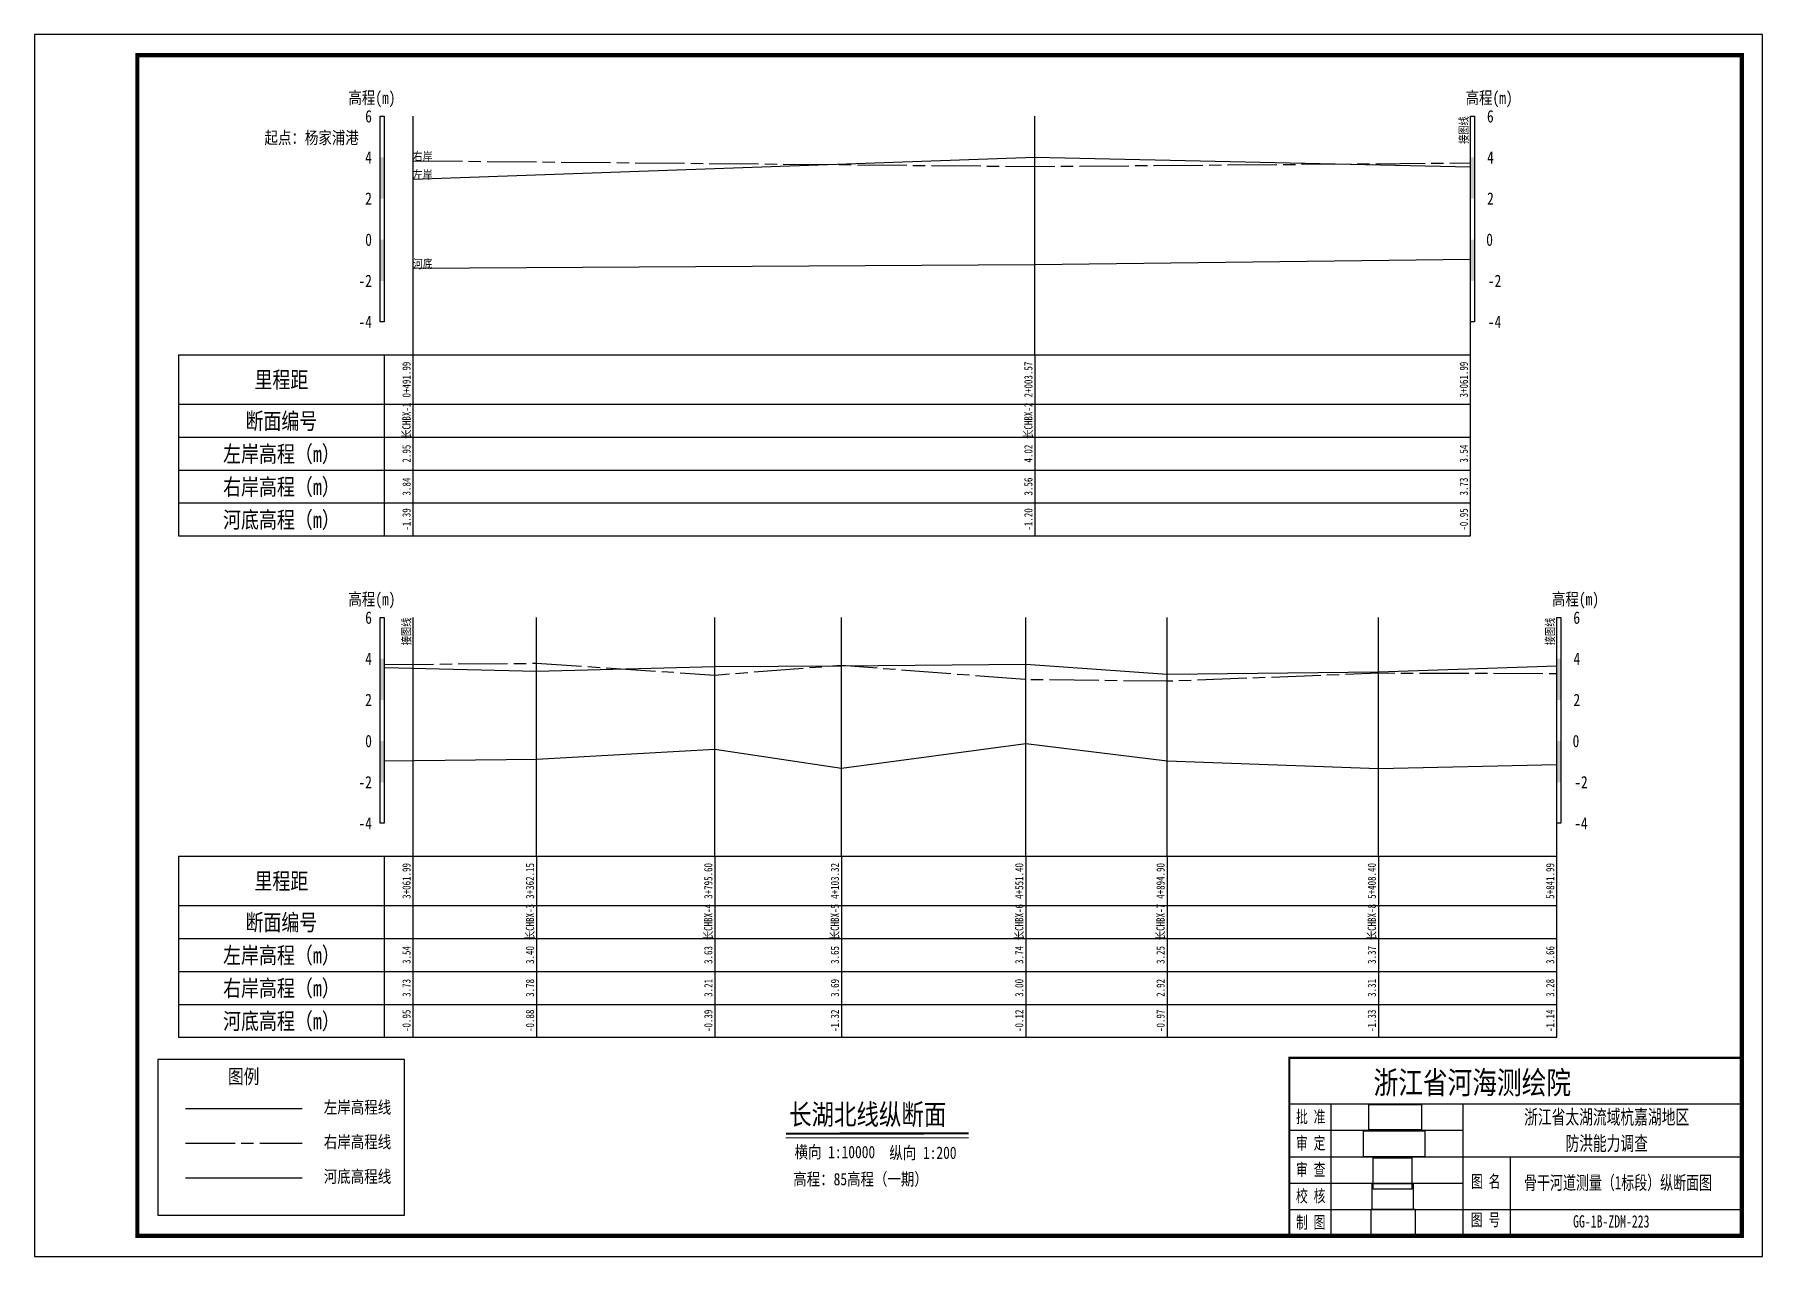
# Model space of a CAD drawing. Extents: x 529382 to 535292, y 3419700 to 3423811.
# Drawn here: x 533465.2 to 533885.2, y 3419700 to 3419997 of the extents above; entities that cross this region are included whole.
import ezdxf
from ezdxf.enums import TextEntityAlignment as Align

# ---------------------------------------------------------------- set-up
doc = ezdxf.new("R2010")
doc.units = 0
doc.header["$LTSCALE"] = 0.5
doc.linetypes.add('ACAD_ISO08W100', pattern=[36, 24, -3, 6, -3])
doc.layers.get('0').update_dxf_attribs({"linetype": 'CONTINUOUS'})
for name, color, linetype, lineweight in [('00右岸断面线', 5, 'ACAD_ISO08W100', 30), ('00左岸断面线', 6, 'CONTINUOUS', 30), ('00河底高程', 2, 'CONTINUOUS', 30), ('xxxx', 6, 'CONTINUOUS', 30)]:
    doc.layers.add(name, color=color, linetype=linetype, lineweight=lineweight)
for name, color, linetype in [('tab', 9, 'CONTINUOUS'), ('TEXT', 7, 'CONTINUOUS'), ('zdm1', 2, 'CONTINUOUS'), ('zh', 9, 'CONTINUOUS'), ('图框', 7, 'CONTINUOUS'), ('标注', 7, 'CONTINUOUS'), ('纵断面曲线名称', 7, 'CONTINUOUS'), ('高程标尺', 3, 'CONTINUOUS')]:
    doc.layers.add(name, color=color, linetype=linetype)
doc.styles.add('HZ', font='fangsong_GB2312.ttf', dxfattribs={"width": 0.8})
doc.styles.add('tk2', font='fangsong_GB2312.ttf', dxfattribs={"width": 0.8})
picture_1 = doc.add_image_def('image1.tif', size_in_pixel=(413, 175))
picture_2 = doc.add_image_def('image2.tif', size_in_pixel=(364, 223))
picture_3 = doc.add_image_def('image3.tif', size_in_pixel=(379, 181))
picture_4 = doc.add_image_def('image4.tif', size_in_pixel=(244, 153))
picture_5 = doc.add_image_def('image5.tif', size_in_pixel=(332, 273))

msp = doc.modelspace()

# ---------------------------------------------------------------- texts
at = {"layer": 'tab', "color": 3, "style": 'HZ', "width": 0.8}
for s, p in [('0+491.99', (533557.23, 3419913.12)), ('2+003.57', (533708.39, 3419913.12)), ('3+061.99', (533814.23, 3419913.12)), ('长CHBX-1', (533557.23, 3419903.12)), ('长CHBX-2', (533708.39, 3419903.12)), ('2.95', (533557.23, 3419895.12)), ('4.02', (533708.39, 3419895.12)), ('3.54', (533814.23, 3419895.12)), ('3.84', (533557.23, 3419887.12)), ('3.56', (533708.39, 3419887.12)), ('3.73', (533814.23, 3419887.12)), ('-1.39', (533557.23, 3419879.12)), ('-1.20', (533708.39, 3419879.12)), ('-0.95', (533814.23, 3419879.12)), ('3+061.99', (533557.23, 3419791.26)), ('3+362.15', (533587.25, 3419791.26)), ('3+795.60', (533630.59, 3419791.26)), ('4+103.32', (533661.36, 3419791.26)), ('4+551.40', (533706.17, 3419791.26)), ('4+894.90', (533740.52, 3419791.26)), ('5+408.40', (533791.87, 3419791.26)), ('5+841.99', (533835.23, 3419791.26)), ('长CHBX-3', (533587.25, 3419781.26)), ('长CHBX-4', (533630.59, 3419781.26)), ('长CHBX-5', (533661.36, 3419781.26)), ('长CHBX-6', (533706.17, 3419781.26)), ('长CHBX-7', (533740.52, 3419781.26)), ('长CHBX-8', (533791.87, 3419781.26)), ('3.54', (533557.23, 3419773.26)), ('3.40', (533587.25, 3419773.26)), ('3.63', (533630.59, 3419773.26)), ('3.65', (533661.36, 3419773.26)), ('3.74', (533706.17, 3419773.26)), ('3.25', (533740.52, 3419773.26)), ('3.37', (533791.87, 3419773.26)), ('3.66', (533835.23, 3419773.26)), ('3.73', (533557.23, 3419765.26)), ('3.78', (533587.25, 3419765.26)), ('3.21', (533630.59, 3419765.26)), ('3.69', (533661.36, 3419765.26)), ('3.00', (533706.17, 3419765.26)), ('2.92', (533740.52, 3419765.26)), ('3.31', (533791.87, 3419765.26)), ('3.28', (533835.23, 3419765.26)), ('-0.95', (533557.23, 3419757.26)), ('-0.88', (533587.25, 3419757.26)), ('-0.39', (533630.59, 3419757.26)), ('-1.32', (533661.36, 3419757.26)), ('-0.12', (533706.17, 3419757.26)), ('-0.97', (533740.52, 3419757.26)), ('-1.33', (533791.87, 3419757.26)), ('-1.14', (533835.23, 3419757.26))]:
    msp.add_text(s, height=2, rotation=90, dxfattribs=at).set_placement(p, align=Align.BOTTOM_CENTER)
for s, p in [('里程距', (533525.23, 3419913.12)), ('断面编号', (533525.23, 3419903.12)), ('左岸高程（m）', (533525.23, 3419895.12)), ('右岸高程（m）', (533525.23, 3419887.12)), ('河底高程（m）', (533525.23, 3419879.12)), ('里程距', (533525.23, 3419791.26)), ('断面编号', (533525.23, 3419781.26)), ('左岸高程（m）', (533525.23, 3419773.26)), ('右岸高程（m）', (533525.23, 3419765.26)), ('河底高程（m）', (533525.23, 3419757.26))]:
    msp.add_text(s, height=3.999, dxfattribs=at).set_placement(p, align=Align.MIDDLE)
at = {"layer": 'zh', "color": 3, "style": 'HZ', "width": 0.8}
for p in [(533814.23, 3419977.12), (533557.23, 3419855.26), (533835.23, 3419855.26)]:
    msp.add_text('接图线', height=2, rotation=90, dxfattribs=at).set_placement(p, align=Align.BOTTOM_RIGHT)
at = {"layer": '图框', "color": 0, "style": 'HZ', "width": 0.8}
msp.add_text('长湖北线纵断面', height=5, dxfattribs=at).set_placement((533667.75, 3419734.58), align=Align.MIDDLE)
for s, p in [('横向 1:10000', (533649.95, 3419723.87)), ('纵向 1:200', (533673, 3419723.69)), ('高程：85高程（一期）', (533649.64, 3419717.28))]:
    msp.add_text(s, height=3, dxfattribs=at).set_placement(p)
at = {"layer": '标注', "linetype": 'Continuous', "style": 'HZ', "width": 0.8}
msp.add_text('起点：杨家浦港 ', height=3, dxfattribs=at).set_placement((533533.4, 3419971.96), align=Align.MIDDLE)
at = {"layer": '纵断面曲线名称', "color": 3, "style": 'HZ', "width": 0.8}
msp.add_text('右岸', height=2.1, dxfattribs=at).set_placement((533557.23, 3419966.32))
at = {"layer": '纵断面曲线名称', "color": 2, "style": 'HZ', "width": 0.8}
msp.add_text('左岸', height=2.1, dxfattribs=at).set_placement((533557.23, 3419961.87))
at = {"layer": '纵断面曲线名称', "color": 4, "style": 'HZ', "width": 0.8}
msp.add_text('河底', height=2.1, dxfattribs=at).set_placement((533557.23, 3419940.17))
at = {"layer": '高程标尺', "style": 'HZ', "width": 0.8}
for p in [(533547.23, 3419980.12), (533818.79, 3419980.12), (533547.23, 3419858.26), (533839.79, 3419858.26)]:
    msp.add_text('高程(m)', height=3, dxfattribs=at).set_placement(p, align=Align.CENTER)
for s, p in [('6', (533547.23, 3419977.12)), ('6', (533819.9, 3419977.12)), ('4', (533547.23, 3419967.12)), ('4', (533819.94, 3419967.12)), ('2', (533547.23, 3419957.12)), ('2', (533819.93, 3419957.12)), ('0', (533547.23, 3419947.12)), ('0', (533819.72, 3419947.12)), ('-2', (533547.23, 3419937.12)), ('-2', (533821.75, 3419937.12)), ('-4', (533547.23, 3419927.12)), ('-4', (533821.75, 3419927.12)), ('6', (533547.23, 3419855.26)), ('6', (533840.9, 3419855.26)), ('4', (533547.23, 3419845.26)), ('4', (533840.94, 3419845.26)), ('2', (533547.23, 3419835.26)), ('2', (533840.93, 3419835.26)), ('0', (533547.23, 3419825.26)), ('0', (533840.72, 3419825.26)), ('-2', (533547.23, 3419815.26)), ('-2', (533842.75, 3419815.26)), ('-4', (533547.23, 3419805.26)), ('-4', (533842.75, 3419805.26))]:
    msp.add_text(s, height=3, dxfattribs=at).set_placement(p, align=Align.MIDDLE_RIGHT)

# ---------------------------------------------------------------- blocks, each defined once
blk = doc.blocks.new('A$C0B9647FD')
at = {"lineweight": 100, "const_width": 0.5}
blk.add_lwpolyline([(0, 43.28), (-110, 43.28), (-110, 0), (0, 0), (0, 43.28)], dxfattribs=at)
at = {"layer": 'TEXT', "color": 0}
for p, q in [((-110, 32.08, 0), (0, 32.08, 0)), ((-99.92, 32.08, 0), (-99.92, 6.42, 0)), ((-67.83, 32.08, 0), (-67.83, 6.42, 0)), ((-110, 25.67, 0), (-67.83, 25.67, 0)), ((-110, 19.25, 0), (-67.83, 19.25, 0)), ((-67.83, 19.25, 0), (0, 19.25, 0)), ((-56.35, 19.25, 0), (-56.35, 0, 0)), ((-110, 12.83, 0), (-67.83, 12.83, 0)), ((-110, 6.42, 0), (0, 6.42, 0)), ((-99.92, 6.42, 0), (-99.92, 0, 0)), ((-67.83, 6.42, 0), (-67.83, 0, 0))]:
    blk.add_line(p, q, dxfattribs=at)
at = {"layer": 'TEXT', "color": 7, "ltscale": 8, "style": 'tk2'}
for tag, p, height, width in [('浙江省水利水电技术咨询中心', (-89.53, 34.51, 0), 5.5, 0.8), ('批准', (-108.38, 27.45, 0), 3, 0.7), ('审定', (-108.38, 21.04, 0), 3, 0.7), ('审 查', (-108.38, 14.62, 0), 3, 0.7), ('图名', (-65.84, 11.75, 0), 3, 0.7), ('校 核', (-108.38, 8.2, 0), 3, 0.7), ('制 图', (-108.38, 1.79, 0), 3, 0.7), ('图号', (-65.89, 2.42, 0), 3, 0.7)]:
    blk.add_attdef(tag, p, '', height=height, dxfattribs=dict(at, width=width))
at = {"layer": 'TEXT', "color": 0, "style": 'tk2', "width": 0.7}
for tag, height, p in [('浙江省太湖流域杭嘉湖地区', 3.5, (-32.86, 28.9, -206.67)), ('防洪能力调查', 3.5, (-32.86, 22.5, -206.67)), ('骨干河道测量（*标段）水系图', 3.3, (-30.1, 12.93, -206.67)), ('HJH-01', 3, (-31.74, 3.53, -206.67))]:
    blk.add_attdef(tag, text='', height=height, dxfattribs=at).set_placement(p, align=Align.MIDDLE_CENTER)
blk = doc.blocks.new('A$C72737839')
at = {"linetype": 'Continuous'}
blk.add_lwpolyline([(59.94, 0), (59.94, 37.85), (0, 37.85)], dxfattribs=at)
at = {"linetype": 'Continuous', "flags": 128}
for points in [[(0, 37.85), (0, 0)], [(0, 0), (59.94, 0)]]:
    blk.add_lwpolyline(points, dxfattribs=at)
at = {"layer": '00右岸断面线', "color": 5, "lineweight": 30}
blk.add_line((6.73, 17.55), (35.02, 17.55), dxfattribs=at)
at = {"layer": '00河底高程', "color": 2, "lineweight": 30}
blk.add_line((6.73, 9.13), (35.02, 9.13), dxfattribs=at)
at = {"layer": 'xxxx', "color": 6, "lineweight": 30}
blk.add_line((6.73, 25.97), (35.02, 25.97), dxfattribs=at)
at = {"layer": 'tab', "color": 0, "style": 'HZ', "width": 0.8}
blk.add_text('图例', height=3.5, dxfattribs=at).set_placement((20.83, 33.8), align=Align.MIDDLE)
at = {"layer": 'zdm1', "linetype": 'Continuous', "style": 'HZ', "width": 0.8}
for s, p in [('左岸高程线', (48.5, 26.33)), ('右岸高程线', (48.5, 17.91)), ('河底高程线', (48.5, 9.49))]:
    blk.add_text(s, height=3, dxfattribs=at).set_placement(p, align=Align.MIDDLE)

# ---------------------------------------------------------------- linework, layer by layer
at = {"layer": '00右岸断面线', "flags": 128}
for points in [[(533557.23, 3419966.32), (533708.39, 3419964.92), (533814.23, 3419965.78)], [(533550.23, 3419843.87), (533587.25, 3419844.16), (533630.59, 3419841.31), (533661.36, 3419843.71), (533706.17, 3419840.26), (533740.52, 3419839.86), (533791.87, 3419841.81), (533835.23, 3419841.68)]]:
    msp.add_lwpolyline(points, dxfattribs=at)
at = {"layer": '00左岸断面线', "flags": 128}
for points in [[(533557.23, 3419961.87), (533708.39, 3419967.22), (533814.23, 3419964.81)], [(533550.23, 3419843.11), (533587.25, 3419842.26), (533630.59, 3419843.41), (533661.36, 3419843.51), (533706.17, 3419843.96), (533740.52, 3419841.51), (533791.87, 3419842.11), (533835.23, 3419843.54)]]:
    msp.add_lwpolyline(points, dxfattribs=at)
at = {"layer": '00河底高程', "flags": 128}
for points in [[(533557.23, 3419940.17), (533708.39, 3419941.12), (533814.23, 3419942.37)], [(533550.23, 3419820.43), (533587.25, 3419820.86), (533630.59, 3419823.31), (533661.36, 3419818.66), (533706.17, 3419824.66), (533740.52, 3419820.41), (533791.87, 3419818.61), (533835.23, 3419819.55)]]:
    msp.add_lwpolyline(points, dxfattribs=at)
at = {"layer": 'tab'}
for p, q in [((533500.23, 3419919.12), (533814.23, 3419919.12)), ((533500.23, 3419919.12), (533500.23, 3419875.12)), ((533550.23, 3419919.12), (533550.23, 3419875.12)), ((533557.23, 3419875.12), (533557.23, 3419919.12)), ((533708.39, 3419919.12), (533708.39, 3419875.12)), ((533814.23, 3419875.12), (533814.23, 3419919.12)), ((533500.23, 3419907.12), (533814.23, 3419907.12)), ((533500.23, 3419899.12), (533814.23, 3419899.12)), ((533500.23, 3419891.12), (533814.23, 3419891.12)), ((533500.23, 3419883.12), (533814.23, 3419883.12)), ((533500.23, 3419875.12), (533814.23, 3419875.12)), ((533500.23, 3419797.26), (533835.23, 3419797.26)), ((533500.23, 3419797.26), (533500.23, 3419753.26)), ((533550.23, 3419797.26), (533550.23, 3419753.26)), ((533557.23, 3419753.26), (533557.23, 3419797.26)), ((533587.25, 3419797.26), (533587.25, 3419753.26)), ((533630.59, 3419797.26), (533630.59, 3419753.26)), ((533661.36, 3419797.26), (533661.36, 3419753.26)), ((533706.17, 3419797.26), (533706.17, 3419753.26)), ((533740.52, 3419797.26), (533740.52, 3419753.26)), ((533791.87, 3419797.26), (533791.87, 3419753.26)), ((533835.23, 3419753.26), (533835.23, 3419797.26)), ((533500.23, 3419785.26), (533835.23, 3419785.26)), ((533500.23, 3419777.26), (533835.23, 3419777.26)), ((533500.23, 3419769.26), (533835.23, 3419769.26)), ((533500.23, 3419761.26), (533835.23, 3419761.26)), ((533500.23, 3419753.26), (533835.23, 3419753.26))]:
    msp.add_line(p, q, dxfattribs=at)
at = {"layer": 'zh', "color": 6}
for p, q in [((533557.23, 3419919.12), (533557.23, 3419977.12)), ((533708.39, 3419919.12), (533708.39, 3419977.12)), ((533587.25, 3419797.26), (533587.25, 3419855.26)), ((533630.59, 3419797.26), (533630.59, 3419855.26)), ((533661.36, 3419797.26), (533661.36, 3419855.26)), ((533706.17, 3419797.26), (533706.17, 3419855.26)), ((533740.52, 3419797.26), (533740.52, 3419855.26)), ((533791.87, 3419797.26), (533791.87, 3419855.26))]:
    msp.add_line(p, q, dxfattribs=at)
at = {"layer": 'zh'}
for p, q in [((533814.23, 3419919.12), (533814.23, 3419977.12)), ((533557.23, 3419797.26), (533557.23, 3419855.26)), ((533835.23, 3419797.26), (533835.23, 3419855.26))]:
    msp.add_line(p, q, dxfattribs=at)
at = {"layer": '图框', "flags": 128}
msp.add_lwpolyline([(533465.23, 3419699.98), (533885.23, 3419699.98), (533885.23, 3419996.98), (533465.23, 3419996.98)], close=True, dxfattribs=at)
at = {"layer": '图框', "const_width": 1, "flags": 128}
msp.add_lwpolyline([(533490.23, 3419704.98), (533880.23, 3419704.98), (533880.23, 3419991.98), (533490.23, 3419991.98)], close=True, dxfattribs=at)
at = {"layer": '图框', "color": 0, "const_width": 0.5, "flags": 128}
msp.add_lwpolyline([(533647.87, 3419729.85), (533692.25, 3419729.88)], dxfattribs=at)
at = {"layer": '图框', "color": 0, "flags": 128}
msp.add_lwpolyline([(533647.87, 3419728.85), (533692.25, 3419728.88)], dxfattribs=at)
at = {"layer": '高程标尺', "flags": 128}
for points in [[(533549.23, 3419927.12), (533549.23, 3419977.12), (533550.23, 3419977.12), (533550.23, 3419927.12)], [(533814.23, 3419927.12), (533814.23, 3419977.12), (533815.23, 3419977.12), (533815.23, 3419927.12)], [(533549.23, 3419805.26), (533549.23, 3419855.26), (533550.23, 3419855.26), (533550.23, 3419805.26)], [(533835.23, 3419805.26), (533835.23, 3419855.26), (533836.23, 3419855.26), (533836.23, 3419805.26)]]:
    msp.add_lwpolyline(points, close=True, dxfattribs=at)
at = {"layer": '高程标尺'}
for points in [[(533549.23, 3419957.12), (533550.23, 3419957.12), (533549.23, 3419967.12), (533550.23, 3419967.12)], [(533814.23, 3419957.12), (533815.23, 3419957.12), (533814.23, 3419967.12), (533815.23, 3419967.12)], [(533549.23, 3419937.12), (533550.23, 3419937.12), (533549.23, 3419947.12), (533550.23, 3419947.12)], [(533814.23, 3419937.12), (533815.23, 3419937.12), (533814.23, 3419947.12), (533815.23, 3419947.12)], [(533549.23, 3419835.26), (533550.23, 3419835.26), (533549.23, 3419845.26), (533550.23, 3419845.26)], [(533835.23, 3419835.26), (533836.23, 3419835.26), (533835.23, 3419845.26), (533836.23, 3419845.26)], [(533549.23, 3419815.26), (533550.23, 3419815.26), (533549.23, 3419825.26), (533550.23, 3419825.26)], [(533835.23, 3419815.26), (533836.23, 3419815.26), (533835.23, 3419825.26), (533836.23, 3419825.26)]]:
    msp.add_solid(points, dxfattribs=at)

# ---------------------------------------------------------------- block references
at = {"layer": '图框', "linetype": 'Continuous'}
msp.add_blockref('A$C72737839', (533495.23, 3419709.98), dxfattribs=at)
msp.add_blockref('A$C0B9647FD', (533880.23, 3419704.98), dxfattribs=at).add_auto_attribs({'图号': '图 号', '图名': '图 名', '批准': '批 准', '校 核': '校 核', '审 查': '审 查', '审定': '审 定', '制 图': '制 图', '浙江省水利水电技术咨询中心': '浙江省河海测绘院', 'HJH-01': 'GG-1B-ZDM-223', '骨干河道测量（*标段）水系图': '骨干河道测量（1标段）纵断面图', '浙江省太湖流域杭嘉湖地区': '浙江省太湖流域杭嘉湖地区', '防洪能力调查': '防洪能力调查'})

msp.set_redraw_order([(e.dxf.handle, doc.entitydb.next_handle()) for e in msp.query("TEXT MTEXT ATTDEF DIMENSION ARC_DIMENSION")])  # texts and dimensions are drawn at this point

# ---------------------------------------------------------------- pictures from other files: only their frames are drawn
at = {"linetype": 'Continuous'}
image = msp.add_image(picture_3, insert=(533789.54, 3419730.78), size_in_units=(12.82, 6.12), dxfattribs=at)
image.dxf.flags = 15
image = msp.add_image(picture_1, insert=(533788.24, 3419724.23, 0), size_in_units=(14.89, 6.31), dxfattribs=at)
image.dxf.flags = 15
image = msp.add_image(picture_5, insert=(533790.64, 3419716.3), size_in_units=(9.33, 7.67), dxfattribs=at)
image.dxf.flags = 15
image = msp.add_image(picture_4, insert=(533790.35, 3419711.43), size_in_units=(10.01, 6.28), dxfattribs=at)
image.dxf.flags = 15
image = msp.add_image(picture_2, insert=(533790.16, 3419704.99), size_in_units=(10.62, 6.51), dxfattribs=at)
image.dxf.flags = 15

doc.saveas('drawing.dxf')
